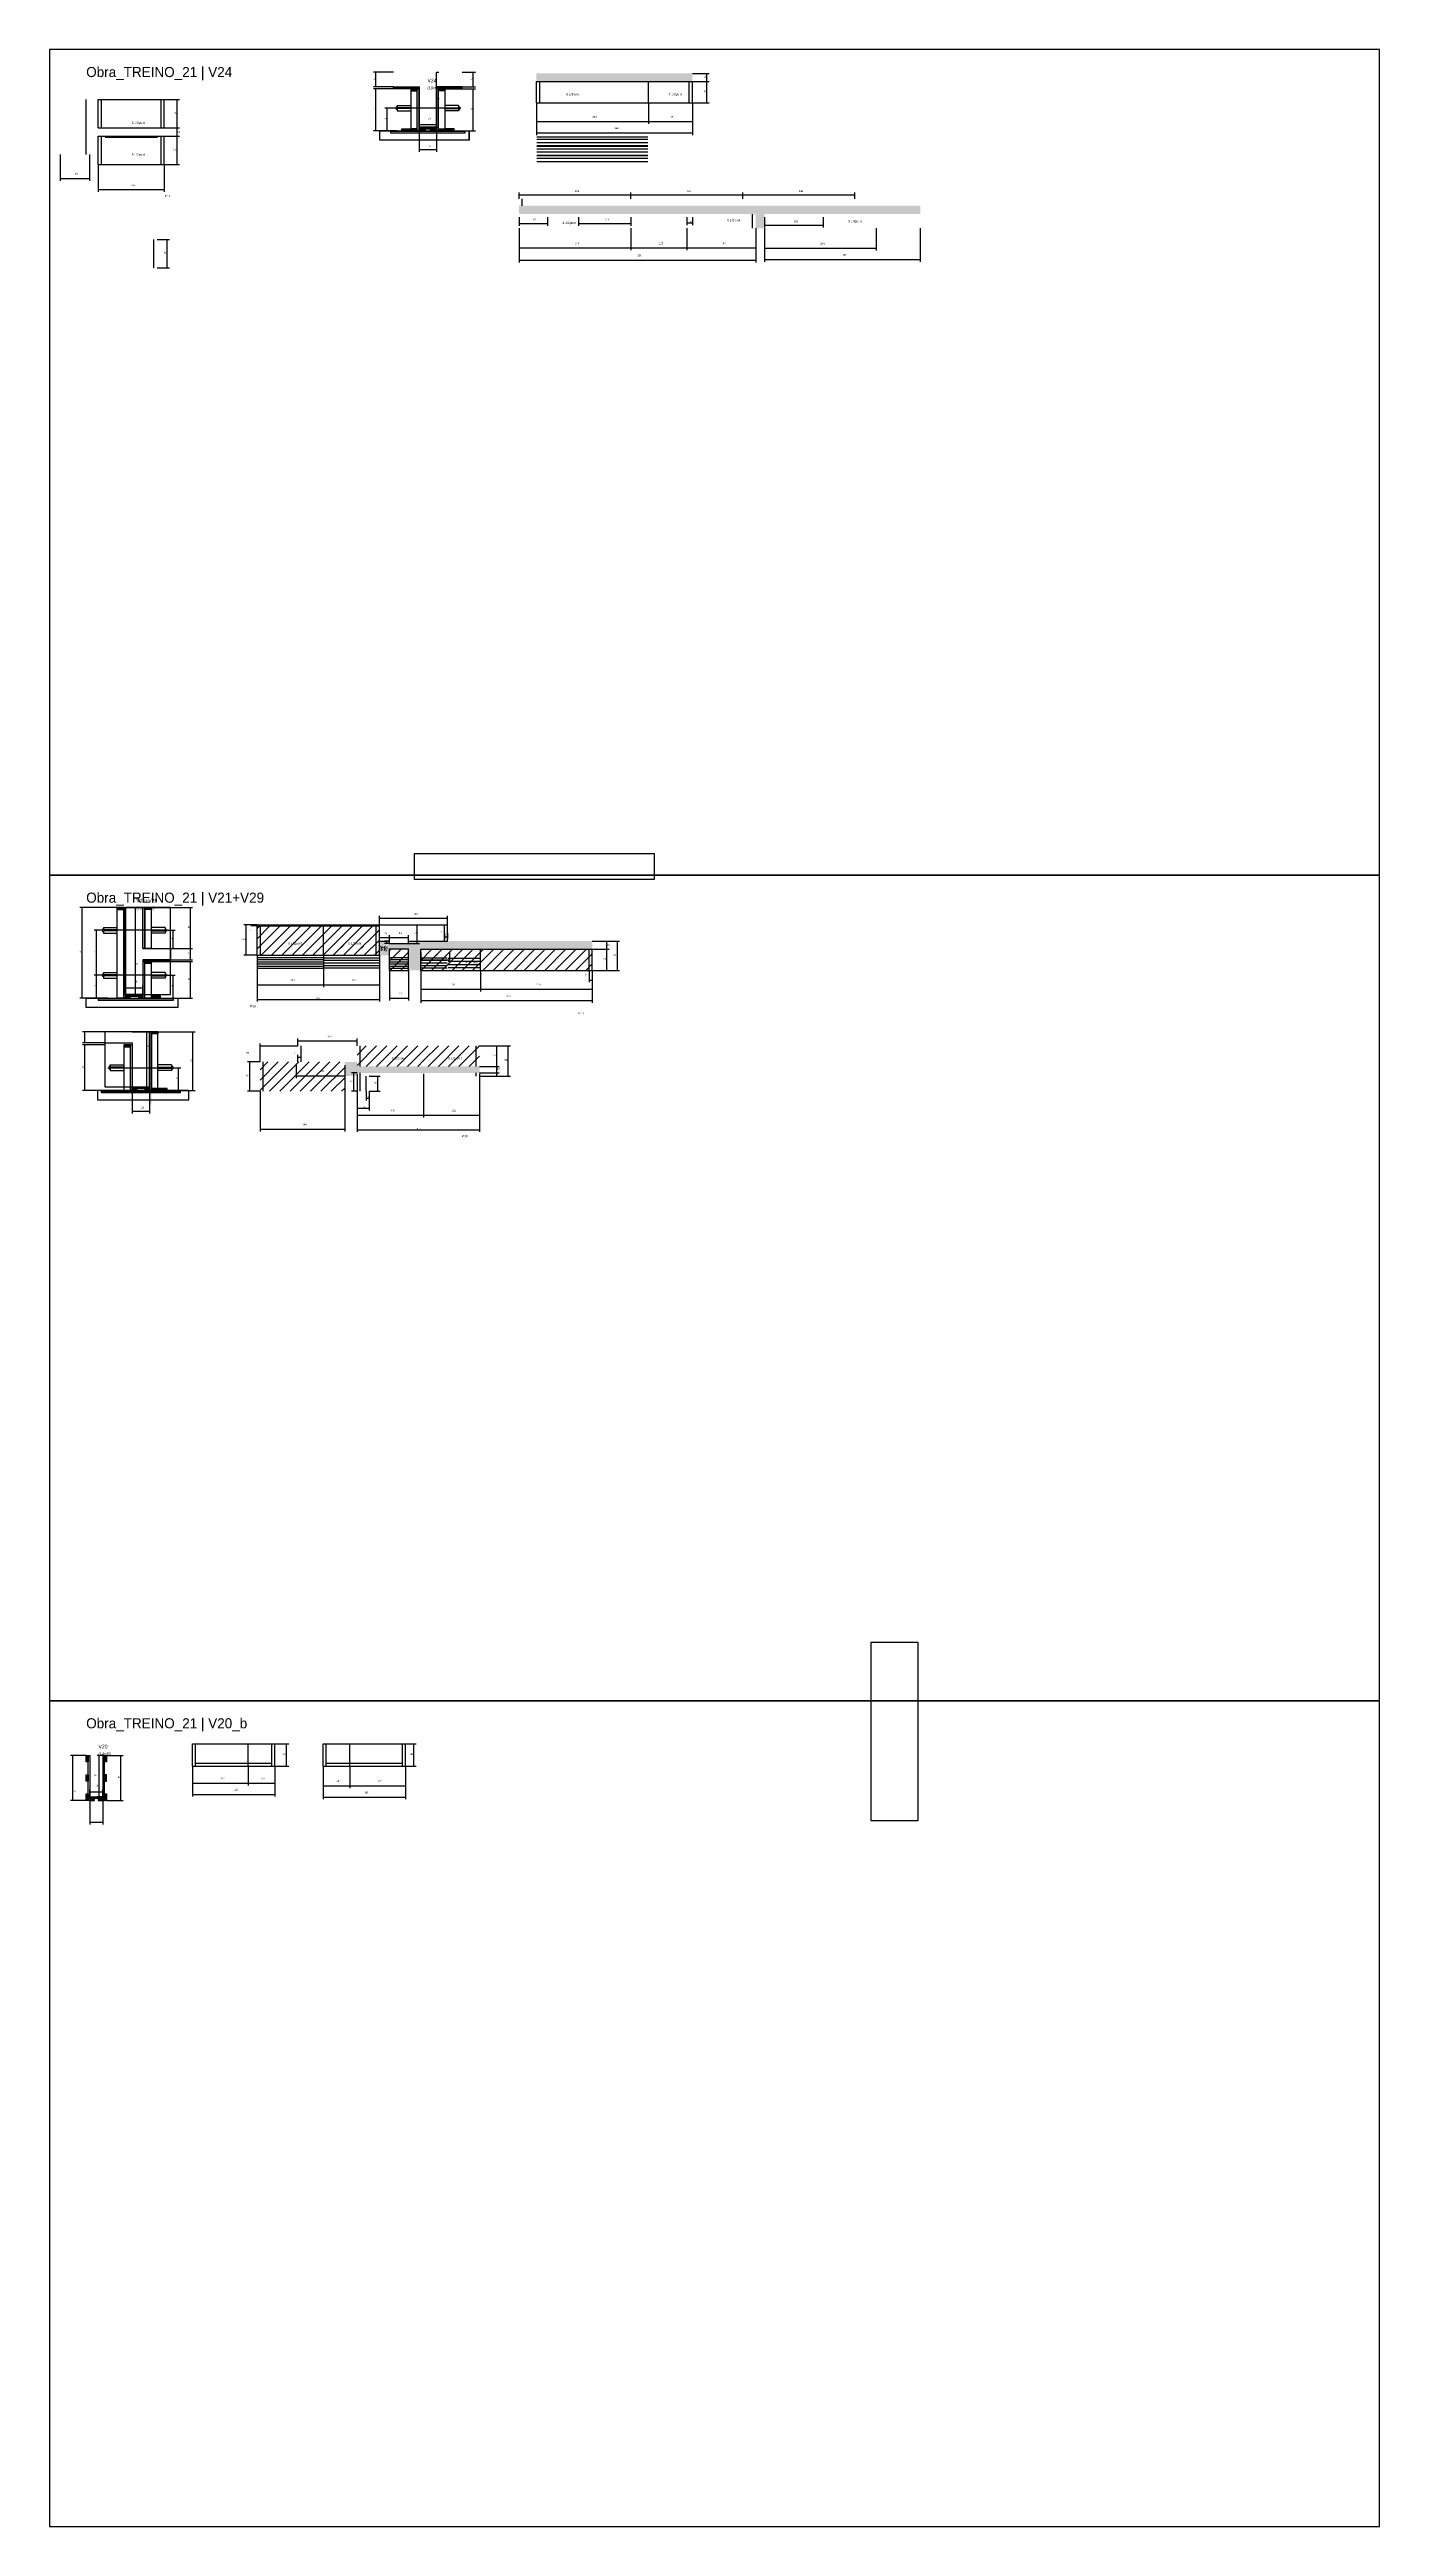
# Model space of a CAD drawing. Header units: metres. Extents: x -41 to 34840, y -36000 to 1848.
# Drawn here: x 26100 to 29000, y -25200 to -19800 of the extents above; entities that cross this region are included whole.
import ezdxf

# ---------------------------------------------------------------- set-up
doc = ezdxf.new("R2010")
doc.units = ezdxf.units.M
for name, color, linetype in [('barrote', 126, 'Continuous'), ('CELL_BORDER', 8, 'Continuous'), ('CONCRETO', 251, 'Continuous'), ('COTA', 4, 'Continuous'), ('Cota Seção (2x)', 4, 'Continuous'), ('detalhes', 7, 'Continuous'), ('Hachura', 253, 'Continuous'), ('LABEL_ID', 3, 'Continuous'), ('Madeira', 126, 'Continuous'), ('NOMENCLATURA', 7, 'Continuous'), ('Painéis', 200, 'Continuous'), ('SARR_2.2x7', 40, 'Continuous'), ('SCO-___-LAJ', 4, 'Continuous'), ('TENSOR', 2, 'Continuous'), ('Texto Seção', 7, 'Continuous')]:
    doc.layers.add(name, color=color, linetype=linetype)

msp = doc.modelspace()

# ---------------------------------------------------------------- hatches: boundary and pattern name
at = {"layer": 'COTA'}
h = msp.add_hatch(dxfattribs=at)
h.set_pattern_fill('AR-CONC', scale=0.03)
h.paths.add_polyline_path([(27161.8, -19852), (27161.8, -19870), (27501.8, -19870), (27501.8, -19852)])
h = msp.add_hatch(dxfattribs=at)
h.set_pattern_fill('AR-CONC', scale=0.03)
h.paths.add_polyline_path([(27123.8, -20140.6), (27123.8, -20158.6), (27639.8, -20158.6), (27639.8, -20189.6), (27658.8, -20189.6), (27658.8, -20158.6), (27998.8, -20158.6), (27998.8, -20140.6), (27855.8, -20140.6)])
h = msp.add_hatch(dxfattribs=at)
h.set_pattern_fill('AR-CONC', scale=0.03)
h.paths.add_polyline_path([(26836.5, -21766.1), (26836.5, -21754.1), (26836.5, -21754.1), (26817.9, -21754.1), (26817.9, -21754.1), (26817.9, -21766.1), (26817.9, -21766.1), (26836.5, -21766.1)])
h = msp.add_hatch(dxfattribs=at)
h.set_pattern_fill('AR-CONC', scale=0.03)
h.paths.add_polyline_path([(26909.5, -21761.6), (27283.5, -21761.6), (27283.5, -21743.6), (26968, -21743.6), (26882.4, -21743.6), (26882.4, -21748.6), (26841.4, -21748.6), (26841.4, -21743.6), (26819.4, -21743.6), (26819.4, -21774.6), (26841.5, -21774.6), (26841.5, -21760.6), (26882.5, -21760.6), (26882.5, -21807.6), (26909.5, -21807.6)])
h = msp.add_hatch(dxfattribs=at)
h.set_pattern_fill('AR-CONC', scale=0.03)
h.paths.add_polyline_path([(26770.6, -22017), (26770.6, -22007), (26770.6, -22007), (26743.6, -22007), (26743.6, -22007), (26743.6, -22038), (26743.6, -22038), (26770.6, -22038), (26770.6, -22038), (26770.6, -22031), (26770.6, -22031), (27037.6, -22031), (27037.6, -22031), (27037.6, -22017), (27037.6, -22017), (26770.6, -22017)])
at = {"layer": 'Hachura'}
h = msp.add_hatch(color=8, dxfattribs=at)
h.dxf.hatch_style = 1
h.paths.add_polyline_path([(26850.4, -19885.4), (26850.4, -19881.4), (26850.4, -19881.4), (26906, -19881.4), (26906, -19881.4), (26906, -19885.4), (26906, -19885.4), (26850.4, -19885.4)])
h = msp.add_hatch(dxfattribs=at)
h.set_pattern_fill('ANSI31', scale=0.5)
h.paths.add_polyline_path([(26902, -19889.8), (26902, -19885.4), (26902, -19885.4), (26888, -19885.4), (26888, -19885.4), (26888, -19889.8), (26888, -19889.8), (26902, -19889.8)])
h = msp.add_hatch(color=8, dxfattribs=at)
h.dxf.hatch_style = 1
h.paths.add_polyline_path([(26902, -19881.4), (26906, -19881.4), (26906, -19881.4), (26906, -19977.4), (26906, -19977.4), (26902, -19977.4), (26902, -19977.4), (26902, -19881.4)])
h = msp.add_hatch(color=8, dxfattribs=at)
h.dxf.hatch_style = 1
h.paths.add_polyline_path([(26948, -19881.4), (26944, -19881.4), (26944, -19881.4), (26944, -19977.4), (26944, -19977.4), (26948, -19977.4), (26948, -19977.4), (26948, -19881.4)])
h = msp.add_hatch(color=8, dxfattribs=at)
h.dxf.hatch_style = 1
h.paths.add_polyline_path([(26999.6, -19885.4), (26999.6, -19881.4), (26999.6, -19881.4), (26944, -19881.4), (26944, -19881.4), (26944, -19885.4), (26944, -19885.4), (26999.6, -19885.4)])
h = msp.add_hatch(dxfattribs=at)
h.set_pattern_fill('ANSI31', scale=0.5)
h.paths.add_polyline_path([(26948, -19889.8), (26948, -19885.4), (26948, -19885.4), (26962, -19885.4), (26962, -19885.4), (26962, -19889.8), (26962, -19889.8), (26948, -19889.8)])
h = msp.add_hatch(dxfattribs=at)
h.set_pattern_fill('ANSI31', scale=0.5)
h.paths.add_polyline_path([(26868, -19977.4), (26868, -19973), (26868, -19973), (26888, -19973), (26888, -19973), (26888, -19977.4), (26888, -19977.4), (26868, -19977.4)])
h = msp.add_hatch(dxfattribs=at)
h.set_pattern_fill('ANSI31', scale=0.5)
h.paths.add_polyline_path([(26902, -19977.4), (26902, -19973), (26902, -19973), (26888, -19973), (26888, -19973), (26888, -19977.4), (26888, -19977.4), (26902, -19977.4)])
h = msp.add_hatch(color=8, dxfattribs=at)
h.dxf.hatch_style = 1
h.paths.add_polyline_path([(26944, -19973), (26944, -19969.4), (26944, -19969.4), (26906, -19969.4), (26906, -19969.4), (26906, -19973), (26906, -19973), (26944, -19973)])
h = msp.add_hatch(dxfattribs=at)
h.set_pattern_fill('ANSI31', scale=0.5)
h.paths.add_polyline_path([(26920, -19977.4), (26920, -19973), (26920, -19973), (26906, -19973), (26906, -19973), (26906, -19977.4), (26906, -19977.4), (26920, -19977.4)])
h = msp.add_hatch(dxfattribs=at)
h.set_pattern_fill('ANSI31', scale=0.5)
h.paths.add_polyline_path([(26944, -19977.4), (26944, -19973), (26944, -19973), (26930, -19973), (26930, -19973), (26930, -19977.4), (26930, -19977.4), (26944, -19977.4)])
h = msp.add_hatch(dxfattribs=at)
h.set_pattern_fill('ANSI31', scale=0.5)
h.paths.add_polyline_path([(26948, -19977.4), (26948, -19973), (26948, -19973), (26962, -19973), (26962, -19973), (26962, -19977.4), (26962, -19977.4), (26948, -19977.4)])
h = msp.add_hatch(dxfattribs=at)
h.set_pattern_fill('ANSI31', scale=0.5)
h.paths.add_polyline_path([(26982, -19977.4), (26982, -19973), (26982, -19973), (26962, -19973), (26962, -19973), (26962, -19977.4), (26962, -19977.4), (26982, -19977.4)])
h = msp.add_hatch(dxfattribs=at)
h.set_pattern_fill('ANSI31', scale=0.5)
h.paths.add_polyline_path([(26247.8, -21670.2), (26247.8, -21674.6), (26247.8, -21674.6), (26261.8, -21674.6), (26261.8, -21674.6), (26261.8, -21670.2), (26261.8, -21670.2), (26247.8, -21670.2)])
h = msp.add_hatch(color=8, dxfattribs=at)
h.dxf.hatch_style = 1
h.paths.add_polyline_path([(26261.8, -21670.2), (26265.8, -21670.2), (26265.8, -21670.2), (26265.8, -21868.2), (26265.8, -21868.2), (26261.8, -21868.2), (26261.8, -21868.2), (26261.8, -21670.2)])
h = msp.add_hatch(color=8, dxfattribs=at)
h.dxf.hatch_style = 1
h.paths.add_polyline_path([(26303.8, -21670.2), (26307.8, -21670.2), (26307.8, -21670.2), (26307.8, -21760.2), (26307.8, -21760.2), (26303.8, -21760.2), (26303.8, -21760.2), (26303.8, -21670.2)])
h = msp.add_hatch(dxfattribs=at)
h.set_pattern_fill('ANSI31', scale=0.5)
h.paths.add_polyline_path([(26321.8, -21670.2), (26321.8, -21674.6), (26321.8, -21674.6), (26307.8, -21674.6), (26307.8, -21674.6), (26307.8, -21670.2), (26307.8, -21670.2), (26321.8, -21670.2)])
h = msp.add_hatch(dxfattribs=at)
h.set_pattern_fill('ANSI31', scale=5)
h.paths.add_polyline_path([(26552.9, -21710.6), (26552.9, -21774.6), (26697.4, -21774.6), (26697.4, -21710.6)])
h = msp.add_hatch(dxfattribs=at)
h.set_pattern_fill('ANSI31', scale=5)
h.paths.add_polyline_path([(26584.5, -21759.2), (26651.8, -21759.2), (26651.8, -21759.2), (26657.3, -21743.3), (26657.3, -21743.3), (26590, -21743.3), (26590, -21743.3), (26584.5, -21759.2)])
h = msp.add_hatch(dxfattribs=at)
h.set_pattern_fill('ANSI31', scale=5)
h.paths.add_polyline_path([(26697.4, -21710.6), (26697.4, -21774.6), (26819.4, -21774.6), (26819.4, -21710.6)])
h = msp.add_hatch(dxfattribs=at)
h.set_pattern_fill('ANSI31', scale=5)
h.paths.add_polyline_path([(26715, -21759.2), (26782.6, -21759.2), (26782.6, -21759.2), (26788.1, -21743.3), (26788.1, -21743.3), (26720.5, -21743.3), (26720.5, -21743.3), (26715, -21759.2)])
h = msp.add_hatch(dxfattribs=at)
h.set_pattern_fill('ANSI31', scale=5)
h.paths.add_polyline_path([(26841.5, -21807.6), (26882.5, -21807.6), (26882.5, -21760.6), (26841.5, -21760.6)])
h = msp.add_hatch(dxfattribs=at)
h.set_pattern_fill('ANSI31', scale=5)
h.paths.add_polyline_path([(26909.5, -21761.6), (26909.5, -21807.6), (27039.5, -21807.6), (27039.5, -21761.6)])
h = msp.add_hatch(dxfattribs=at)
h.set_pattern_fill('ANSI31', scale=5)
h.paths.add_polyline_path([(27039.5, -21761.6), (27039.5, -21807.6), (27283.5, -21807.6), (27283.5, -21761.6)])
h = msp.add_hatch(color=8, dxfattribs=at)
h.dxf.hatch_style = 1
h.paths.add_polyline_path([(26363.8, -21788.2), (26363.8, -21784.2), (26363.8, -21784.2), (26303.8, -21784.2), (26303.8, -21784.2), (26303.8, -21788.2), (26303.8, -21788.2), (26363.8, -21788.2)])
h = msp.add_hatch(color=8, dxfattribs=at)
h.dxf.hatch_style = 1
h.paths.add_polyline_path([(26307.8, -21788.2), (26303.8, -21788.2), (26303.8, -21788.2), (26303.8, -21868.2), (26303.8, -21868.2), (26307.8, -21868.2), (26307.8, -21868.2), (26307.8, -21788.2)])
h = msp.add_hatch(dxfattribs=at)
h.set_pattern_fill('ANSI31', scale=0.5)
h.paths.add_polyline_path([(26321.8, -21788.2), (26321.8, -21792.6), (26321.8, -21792.6), (26307.8, -21792.6), (26307.8, -21792.6), (26307.8, -21788.2), (26307.8, -21788.2), (26321.8, -21788.2)])
h = msp.add_hatch(color=8, dxfattribs=at)
h.dxf.hatch_style = 1
h.paths.add_polyline_path([(26303.8, -21863.8), (26303.8, -21860.2), (26303.8, -21860.2), (26265.8, -21860.2), (26265.8, -21860.2), (26265.8, -21863.8), (26265.8, -21863.8), (26303.8, -21863.8)])
h = msp.add_hatch(dxfattribs=at)
h.set_pattern_fill('ANSI31', scale=0.5)
h.paths.add_polyline_path([(26275.8, -21868.2), (26275.8, -21863.8), (26275.8, -21863.8), (26265.8, -21863.8), (26265.8, -21863.8), (26265.8, -21868.2), (26265.8, -21868.2), (26275.8, -21868.2)])
h = msp.add_hatch(dxfattribs=at)
h.set_pattern_fill('ANSI31', scale=0.5)
h.paths.add_polyline_path([(26303.8, -21868.2), (26303.8, -21863.8), (26303.8, -21863.8), (26293.8, -21863.8), (26293.8, -21863.8), (26293.8, -21868.2), (26293.8, -21868.2), (26303.8, -21868.2)])
h = msp.add_hatch(dxfattribs=at)
h.set_pattern_fill('ANSI31', scale=0.5)
h.paths.add_polyline_path([(26341.8, -21868.2), (26341.8, -21863.8), (26341.8, -21863.8), (26321.8, -21863.8), (26321.8, -21863.8), (26321.8, -21868.2), (26321.8, -21868.2), (26341.8, -21868.2)])
h = msp.add_hatch(dxfattribs=at)
h.set_pattern_fill('ANSI31', scale=0.5)
h.paths.add_polyline_path([(26262.3, -21969.7), (26262.3, -21974.1), (26262.3, -21974.1), (26276.3, -21974.1), (26276.3, -21974.1), (26276.3, -21969.7), (26276.3, -21969.7), (26262.3, -21969.7)])
h = msp.add_hatch(color=8, dxfattribs=at)
h.dxf.hatch_style = 1
h.paths.add_polyline_path([(26276.3, -21969.7), (26280.3, -21969.7), (26280.3, -21969.7), (26280.3, -22069.7), (26280.3, -22069.7), (26276.3, -22069.7), (26276.3, -22069.7), (26276.3, -21969.7)])
h = msp.add_hatch(color=8, dxfattribs=at)
h.dxf.hatch_style = 1
h.paths.add_polyline_path([(26322.3, -21941.7), (26318.3, -21941.7), (26318.3, -21941.7), (26318.3, -22099.7), (26318.3, -22099.7), (26322.3, -22099.7), (26322.3, -22099.7), (26322.3, -21941.7)])
h = msp.add_hatch(dxfattribs=at)
h.set_pattern_fill('ANSI31', scale=0.5)
h.paths.add_polyline_path([(26336.3, -21941.7), (26336.3, -21946.1), (26336.3, -21946.1), (26322.3, -21946.1), (26322.3, -21946.1), (26322.3, -21941.7), (26322.3, -21941.7), (26336.3, -21941.7)])
h = msp.add_hatch(dxfattribs=at)
h.set_pattern_fill('ANSI31', scale=5)
h.paths.add_polyline_path([(26915.6, -22017), (26915.6, -21972), (26770.6, -21972), (26770.6, -22007), (26770.6, -22017)])
h = msp.add_hatch(dxfattribs=at)
h.set_pattern_fill('ANSI31', scale=5)
h.paths.add_polyline_path([(26915.6, -21972), (26915.6, -22017), (27037.6, -22017), (27037.6, -21972)])
h = msp.add_hatch(dxfattribs=at)
h.set_pattern_fill('ANSI31', scale=5)
h.paths.add_polyline_path([(26559.1, -22071), (26743.6, -22071), (26743.6, -22007), (26559.1, -22007)])
h = msp.add_hatch(color=8, dxfattribs=at)
h.dxf.hatch_style = 1
h.paths.add_polyline_path([(26280.3, -22065.3), (26280.3, -22061.7), (26280.3, -22061.7), (26318.3, -22061.7), (26318.3, -22061.7), (26318.3, -22065.3), (26318.3, -22065.3), (26280.3, -22065.3)])
h = msp.add_hatch(dxfattribs=at)
h.set_pattern_fill('ANSI31', scale=0.5)
h.paths.add_polyline_path([(26280.3, -22069.7), (26280.3, -22065.3), (26280.3, -22065.3), (26290.3, -22065.3), (26290.3, -22065.3), (26290.3, -22069.7), (26290.3, -22069.7), (26280.3, -22069.7)])
h = msp.add_hatch(dxfattribs=at)
h.set_pattern_fill('ANSI31', scale=0.5)
h.paths.add_polyline_path([(26308.3, -22069.7), (26308.3, -22065.3), (26308.3, -22065.3), (26318.3, -22065.3), (26318.3, -22065.3), (26318.3, -22069.7), (26318.3, -22069.7), (26308.3, -22069.7)])
h = msp.add_hatch(dxfattribs=at)
h.set_pattern_fill('ANSI31', scale=0.5)
h.paths.add_polyline_path([(26336.3, -22069.7), (26336.3, -22065.3), (26336.3, -22065.3), (26322.3, -22065.3), (26322.3, -22065.3), (26322.3, -22069.7), (26322.3, -22069.7), (26336.3, -22069.7)])
h = msp.add_hatch(dxfattribs=at)
h.set_pattern_fill('ANSI31', scale=0.5)
h.paths.add_polyline_path([(26356.3, -22069.7), (26356.3, -22065.3), (26356.3, -22065.3), (26336.3, -22065.3), (26336.3, -22065.3), (26336.3, -22069.7), (26336.3, -22069.7), (26356.3, -22069.7)])
at = {"layer": 'Madeira'}
h = msp.add_hatch(dxfattribs=at)
h.set_pattern_fill('ANSI31', scale=0.5)
h.paths.add_polyline_path([(26184.4, -23519.1), (26180, -23519.1), (26180, -23533.1), (26184.4, -23533.1)])
h = msp.add_hatch(dxfattribs=at)
h.set_pattern_fill('ANSI31', scale=0.5)
h.paths.add_polyline_path([(26224, -23519.1), (26219.6, -23519.1), (26219.6, -23533.1), (26224, -23533.1)])
h = msp.add_hatch(dxfattribs=at)
h.set_pattern_fill('ANSI31', scale=0.5)
h.paths.add_polyline_path([(26184.4, -23561.1), (26180, -23561.1), (26180, -23575.1), (26184.4, -23575.1)])
h = msp.add_hatch(dxfattribs=at)
h.set_pattern_fill('ANSI31', scale=0.5)
h.paths.add_polyline_path([(26219.6, -23561.1), (26224, -23561.1), (26224, -23575.1), (26219.6, -23575.1)])
h = msp.add_hatch(dxfattribs=at)
h.set_pattern_fill('ANSI31', scale=0.5)
h.paths.add_polyline_path([(26184.4, -23603.1), (26180, -23603.1), (26180, -23617.1), (26184.4, -23617.1)])
h = msp.add_hatch(dxfattribs=at)
h.set_pattern_fill('ANSI31', scale=0.5)
h.paths.add_polyline_path([(26188, -23612.7), (26188, -23617.1), (26188, -23617.1), (26198, -23617.1), (26198, -23617.1), (26198, -23612.7), (26198, -23612.7), (26188, -23612.7)])
h = msp.add_hatch(dxfattribs=at)
h.set_pattern_fill('ANSI31', scale=0.5)
h.paths.add_polyline_path([(26206, -23612.7), (26206, -23617.1), (26206, -23617.1), (26216, -23617.1), (26216, -23617.1), (26216, -23612.7), (26216, -23612.7), (26206, -23612.7)])
h = msp.add_hatch(dxfattribs=at)
h.set_pattern_fill('ANSI31', scale=0.5)
h.paths.add_polyline_path([(26224, -23603.1), (26219.6, -23603.1), (26219.6, -23617.1), (26224, -23617.1)])

# ---------------------------------------------------------------- linework, layer by layer
for p, q in [((26856, -19924.9), (26856, -19930.9)), ((26856, -19924.9), (26858, -19924.9)), ((26858, -19921.9), (26858, -19933.9)), ((26858, -19921.9), (26888, -19921.9)), ((26992, -19921.9), (26962, -19921.9)), ((26992, -19921.9), (26992, -19933.9)), ((26992, -19924.9), (26994, -19924.9)), ((26994, -19924.9), (26994, -19930.9)), ((26858, -19930.9), (26856, -19930.9)), ((26888, -19926.9), (26858, -19926.9)), ((26888, -19928.9), (26858, -19928.9)), ((26858, -19933.9), (26888, -19933.9)), ((26962, -19926.9), (26992, -19926.9)), ((26962, -19928.9), (26992, -19928.9)), ((26992, -19933.9), (26962, -19933.9)), ((26992, -19930.9), (26994, -19930.9)), ((26215.8, -21717.2), (26215.8, -21723.2)), ((26215.8, -21717.2), (26217.8, -21717.2)), ((26217.8, -21723.2), (26215.8, -21723.2)), ((26217.8, -21714.2), (26217.8, -21726.2)), ((26217.8, -21714.2), (26247.8, -21714.2)), ((26247.8, -21719.2), (26217.8, -21719.2)), ((26247.8, -21721.2), (26217.8, -21721.2)), ((26217.8, -21726.2), (26247.8, -21726.2)), ((26351.8, -21714.2), (26321.8, -21714.2)), ((26321.8, -21719.2), (26351.8, -21719.2)), ((26321.8, -21721.2), (26351.8, -21721.2)), ((26351.8, -21726.2), (26321.8, -21726.2)), ((26351.8, -21714.2), (26351.8, -21726.2)), ((26351.8, -21717.2), (26353.8, -21717.2)), ((26351.8, -21723.2), (26353.8, -21723.2)), ((26353.8, -21717.2), (26353.8, -21723.2)), ((26215.8, -21815.2), (26215.8, -21821.2)), ((26215.8, -21815.2), (26217.8, -21815.2)), ((26217.8, -21812.2), (26217.8, -21824.2)), ((26217.8, -21812.2), (26247.8, -21812.2)), ((26351.8, -21812.2), (26321.8, -21812.2)), ((26351.8, -21812.2), (26351.8, -21824.2)), ((26351.8, -21815.2), (26353.8, -21815.2)), ((26353.8, -21815.2), (26353.8, -21821.2)), ((26217.8, -21821.2), (26215.8, -21821.2)), ((26247.8, -21817.2), (26217.8, -21817.2)), ((26247.8, -21819.2), (26217.8, -21819.2)), ((26217.8, -21824.2), (26247.8, -21824.2)), ((26321.8, -21817.2), (26351.8, -21817.2)), ((26321.8, -21819.2), (26351.8, -21819.2)), ((26351.8, -21824.2), (26321.8, -21824.2)), ((26351.8, -21821.2), (26353.8, -21821.2)), ((26230.3, -22016.7), (26230.3, -22022.7)), ((26232.3, -22016.7), (26230.3, -22016.7)), ((26232.3, -22022.7), (26230.3, -22022.7)), ((26232.3, -22013.7), (26232.3, -22025.7)), ((26232.3, -22013.7), (26262.3, -22013.7)), ((26262.3, -22018.7), (26232.3, -22018.7)), ((26262.3, -22020.7), (26232.3, -22020.7)), ((26232.3, -22025.7), (26262.3, -22025.7)), ((26366.3, -22013.7), (26336.3, -22013.7)), ((26336.3, -22018.7), (26366.3, -22018.7)), ((26336.3, -22020.7), (26366.3, -22020.7)), ((26366.3, -22025.7), (26336.3, -22025.7)), ((26366.3, -22013.7), (26366.3, -22025.7)), ((26368.3, -22016.7), (26366.3, -22016.7)), ((26366.3, -22022.7), (26368.3, -22022.7)), ((26368.3, -22016.7), (26368.3, -22022.7))]:
    msp.add_line(p, q)
msp.add_lwpolyline([(27890.6, -23660.9), (27994.1, -23660.9), (27994.1, -23272.6), (27890.6, -23272.6)], close=True)
at = {"layer": 'barrote'}
for points in [[(27015.4, -19997.4), (26820.2, -19997.4), (26820.2, -19977.4), (27015.4, -19977.4)], [(26379.6, -21888.2), (26180, -21888.2), (26180, -21868.2), (26379.6, -21868.2)], [(26204.5, -22089.7), (26404, -22089.7), (26404, -22069.7), (26204.5, -22069.7)]]:
    msp.add_lwpolyline(points, close=True, dxfattribs=at)
at = {"layer": 'CELL_BORDER'}
for points in [[(26100, -21600), (29000, -21600), (29000, -19800), (26100, -19800)], [(26100, -23400), (29000, -23400), (29000, -21600), (26100, -21600)], [(26100, -25200), (29000, -25200), (29000, -23400), (26100, -23400)]]:
    msp.add_lwpolyline(points, close=True, dxfattribs=at)
at = {"layer": 'CONCRETO'}
msp.add_lwpolyline([(26303.8, -21760.2), (26363.8, -21760.2), (26363.8, -21784.2), (26303.8, -21784.2), (26303.8, -21860.2), (26265.8, -21860.2), (26265.8, -21714.2), (26265.8, -21670.2), (26303.8, -21670.2)], dxfattribs=at)
for points in [[(26265.8, -21860.2), (26363.8, -21860.2), (26363.8, -21670.2), (26265.8, -21670.2)], [(26318.3, -21961.7), (26318.3, -21941.7), (26220.3, -21941.7), (26220.3, -21965.7), (26280.3, -21965.7), (26280.3, -22061.7), (26318.3, -22061.7), (26318.3, -21961.7)], [(26220.3, -22061.7), (26318.3, -22061.7), (26318.3, -21941.7), (26220.3, -21941.7)]]:
    msp.add_lwpolyline(points, close=True, dxfattribs=at)
at = {"layer": 'COTA'}
for p, q in [((26850.4, -19849.4), (26806.7, -19849.4)), ((26811.7, -19881.4), (26811.7, -19849.4)), ((26999.6, -19849.4), (27028.6, -19849.4)), ((27023.6, -19881.4), (27023.6, -19849.4)), ((27501.8, -19852), (27538.4, -19852)), ((27501.8, -19870), (27538.4, -19870)), ((27501.8, -19870), (27538.4, -19870)), ((27533.4, -19870), (27533.4, -19852)), ((27533.4, -19916), (27533.4, -19870)), ((26350.2, -19908.8), (26383.5, -19908.8)), ((26378.5, -19970.8), (26378.5, -19908.8)), ((26850.4, -19881.4), (26806.7, -19881.4)), ((26850.4, -19885.4), (26806.7, -19885.4)), ((26811.7, -19977.4), (26811.7, -19885.4)), ((26999.6, -19881.4), (27028.6, -19881.4)), ((26999.6, -19885.4), (27028.6, -19885.4)), ((27023.6, -19977.4), (27023.6, -19885.4)), ((27161.8, -19916), (27161.8, -19962)), ((27161.8, -19916), (27161.8, -19986.5)), ((27405.8, -19916), (27405.8, -19962)), ((27405.8, -19916), (27405.8, -19962)), ((27501.8, -19916), (27501.8, -19962)), ((27501.8, -19916), (27501.8, -19986.5)), ((27501.8, -19916), (27538.4, -19916)), ((26350.2, -19970.8), (26383.5, -19970.8)), ((26350.2, -19970.8), (26383.5, -19970.8)), ((26378.5, -19988.8), (26378.5, -19970.8)), ((26858.4, -19977.4), (26806.7, -19977.4)), ((26852.7, -19927.9), (26830.9, -19927.9)), ((26865.5, -19978), (26830.9, -19978)), ((26835.9, -19978), (26835.9, -19927.9)), ((26906, -19977.4), (26906, -20023.1)), ((26944, -19977.4), (26944, -20023.1)), ((26982, -19977.4), (27028.6, -19977.4)), ((27161.8, -19957), (27405.8, -19957)), ((27405.8, -19957), (27501.8, -19957)), ((26123, -20028.6), (26123, -20086)), ((26187, -20028.6), (26187, -20086)), ((26350.2, -19988.8), (26383.5, -19988.8)), ((26350.2, -19988.8), (26383.5, -19988.8)), ((26378.5, -20050.8), (26378.5, -19988.8)), ((26906, -20018.1), (26944, -20018.1)), ((27161.8, -19981.5), (27501.8, -19981.5)), ((26123, -20081), (26187, -20081)), ((26206.2, -20050.8), (26206.2, -20109.9)), ((26350.2, -20050.8), (26350.2, -20109.9)), ((26350.2, -20050.8), (26383.5, -20050.8)), ((26206.2, -20104.9), (26350.2, -20104.9)), ((27123.8, -20125.6), (27123.8, -20112)), ((27123.8, -20117), (27367.8, -20117)), ((27367.8, -20125.6), (27367.8, -20112)), ((27367.8, -20125.6), (27367.8, -20112)), ((27367.8, -20117), (27611.8, -20117)), ((27611.8, -20125.6), (27611.8, -20112)), ((27611.8, -20125.6), (27611.8, -20112)), ((27611.8, -20117), (27855.8, -20117)), ((27855.8, -20125.6), (27855.8, -20112)), ((27123.8, -20165.6), (27123.8, -20184.2)), ((27123.8, -20179.2), (27185.8, -20179.2)), ((27123.8, -20189.6), (27123.8, -20237.5)), ((27123.8, -20189.6), (27123.8, -20264)), ((27185.8, -20165.6), (27185.8, -20184.2)), ((27253.8, -20165.6), (27253.8, -20184.2)), ((27253.8, -20179.2), (27367.8, -20179.2)), ((27367.8, -20165.6), (27367.8, -20184.2)), ((27367.8, -20189.6), (27367.8, -20237.5)), ((27367.8, -20189.6), (27367.8, -20237.5)), ((27489.8, -20165.6), (27489.8, -20182.9)), ((27489.8, -20177.9), (27501.8, -20177.9)), ((27489.8, -20189.6), (27489.8, -20237.5)), ((27489.8, -20189.6), (27489.8, -20237.5)), ((27501.8, -20165.6), (27501.8, -20182.9)), ((27639.8, -20189.6), (27639.8, -20264)), ((27658.8, -20165.6), (27658.8, -20187.9)), ((27658.8, -20182.9), (27786.8, -20182.9)), ((27658.8, -20189.6), (27658.8, -20238.3)), ((27658.8, -20189.6), (27658.8, -20262.8)), ((27786.8, -20165.6), (27786.8, -20187.9)), ((27902.8, -20189.6), (27902.8, -20238.3)), ((27998.8, -20189.6), (27998.8, -20262.8)), ((26334.4, -20214), (26361.4, -20214)), ((26356.4, -20276), (26356.4, -20214)), ((27123.8, -20232.5), (27367.8, -20232.5)), ((27367.8, -20232.5), (27489.8, -20232.5)), ((27489.8, -20232.5), (27639.8, -20232.5)), ((27639.8, -20201.9), (27639.8, -20237.5)), ((27658.8, -20233.3), (27902.8, -20233.3)), ((26334.4, -20276), (26361.4, -20276)), ((27123.8, -20259), (27639.8, -20259)), ((27658.8, -20257.8), (27998.8, -20257.8)), ((26247.8, -21670.2), (26166.3, -21670.2)), ((26171.3, -21868.2), (26171.3, -21670.2)), ((26307.8, -21670.2), (26412.1, -21670.2)), ((26407.1, -21760.2), (26407.1, -21670.2)), ((26819.4, -21708.6), (26819.4, -21688.9)), ((26819.4, -21693.9), (26968, -21693.9)), ((26968, -21708.6), (26968, -21688.9)), ((26212.4, -21720.2), (26197.6, -21720.2)), ((26202.6, -21818.2), (26202.6, -21720.2)), ((26307.8, -21760.2), (26412.1, -21760.2)), ((26349.9, -21760.2), (26374.3, -21760.2)), ((26356.8, -21720.2), (26374.3, -21720.2)), ((26363.8, -21760.2), (26412.1, -21760.2)), ((26369.3, -21760.2), (26369.3, -21720.2)), ((26407.1, -21784.2), (26407.1, -21760.2)), ((26552.9, -21708.6), (26523.7, -21708.6)), ((26528.7, -21774.6), (26528.7, -21708.6)), ((26552.9, -21708.6), (26538.8, -21708.6)), ((26552.9, -21710.6), (26538.8, -21710.6)), ((26543.8, -21710.6), (26543.8, -21708.6)), ((26819.4, -21743.6), (26819.4, -21730.8)), ((26819.4, -21735.8), (26841.4, -21735.8)), ((26841.4, -21743.6), (26830.2, -21743.6)), ((26841.4, -21748.6), (26830.2, -21748.6)), ((26835.2, -21748.6), (26835.2, -21743.6)), ((26841.4, -21743.6), (26841.4, -21730.8)), ((26841.4, -21743.6), (26841.4, -21730.8)), ((26841.4, -21735.8), (26882.4, -21735.8)), ((26882.4, -21708.6), (26906.7, -21708.6)), ((26882.4, -21743.6), (26882.4, -21730.8)), ((26882.4, -21748.6), (26906.7, -21748.6)), ((26901.7, -21748.6), (26901.7, -21708.6)), ((26961, -21726.1), (26961, -21739.2)), ((26961, -21734.2), (26968, -21734.2)), ((26968, -21726.1), (26968, -21739.2)), ((27283.5, -21743.6), (27320, -21743.6)), ((27283.5, -21743.6), (27343.2, -21743.6)), ((27283.5, -21761.6), (27320, -21761.6)), ((27283.5, -21761.6), (27320, -21761.6)), ((27315, -21761.6), (27315, -21743.6)), ((27315, -21807.6), (27315, -21761.6)), ((27338.2, -21807.6), (27338.2, -21743.6)), ((26363.8, -21784.2), (26412.1, -21784.2)), ((26363.8, -21788.2), (26412.1, -21788.2)), ((26407.1, -21868.2), (26407.1, -21788.2)), ((26552.9, -21774.6), (26523.7, -21774.6)), ((26552.9, -21774.6), (26552.9, -21844.1)), ((26552.9, -21774.6), (26552.9, -21875.7)), ((26697.4, -21774.6), (26697.4, -21844.1)), ((26697.4, -21774.6), (26697.4, -21844.1)), ((26819.4, -21774.6), (26819.4, -21844.1)), ((26819.4, -21774.6), (26819.4, -21875.7)), ((26841.5, -21807.6), (26841.5, -21873.1)), ((26882.5, -21807.6), (26882.5, -21873.1)), ((26909.5, -21768.6), (26909.5, -21789.5)), ((26909.5, -21784.5), (26972, -21784.5)), ((26909.5, -21807.6), (26909.5, -21853.6)), ((26909.5, -21807.6), (26909.5, -21878.1)), ((26972, -21768.6), (26972, -21789.5)), ((27039.5, -21807.6), (27039.5, -21853.6)), ((27039.5, -21807.6), (27039.5, -21853.6)), ((27276.5, -21807.6), (27276.5, -21833.6)), ((27283.5, -21807.6), (27283.5, -21853.6)), ((27283.5, -21807.6), (27283.5, -21878.1)), ((27283.5, -21807.6), (27320, -21807.6)), ((27283.5, -21807.6), (27343.2, -21807.6)), ((27283.5, -21807.6), (27283.5, -21833.6)), ((26227.8, -21868.2), (26166.3, -21868.2)), ((26212.4, -21818.2), (26197.6, -21818.2)), ((26212.4, -21818.2), (26197.6, -21818.2)), ((26212.4, -21868.2), (26197.6, -21868.2)), ((26202.6, -21868.2), (26202.6, -21818.2)), ((26341.8, -21868.2), (26412.1, -21868.2)), ((26349.9, -21868.2), (26374.3, -21868.2)), ((26356.8, -21818.2), (26374.3, -21818.2)), ((26369.3, -21868.2), (26369.3, -21818.2)), ((26552.9, -21839.1), (26697.4, -21839.1)), ((26697.4, -21839.1), (26819.4, -21839.1)), ((26841.5, -21868.1), (26882.5, -21868.1)), ((26909.5, -21848.6), (27039.5, -21848.6)), ((27039.5, -21848.6), (27283.5, -21848.6)), ((27276.5, -21828.6), (27283.5, -21828.6)), ((26552.9, -21870.7), (26819.4, -21870.7)), ((26909.5, -21873.1), (27283.5, -21873.1)), ((26220.3, -21941.7), (26171.9, -21941.7)), ((26220.3, -21965.7), (26171.9, -21965.7)), ((26220.3, -21969.7), (26171.9, -21969.7)), ((26176.9, -21965.7), (26176.9, -21941.7)), ((26176.9, -22069.7), (26176.9, -21969.7)), ((26336.3, -21941.7), (26417.8, -21941.7)), ((26412.8, -22069.7), (26412.8, -21941.7)), ((26559.1, -22007), (26559.1, -21967)), ((26559.1, -21972), (26641.6, -21972)), ((26641.6, -21972), (26641.6, -21956.3)), ((26641.6, -21961.3), (26770.6, -21961.3)), ((26641.6, -21972), (26641.6, -21967)), ((26770.6, -21972), (26770.6, -21956.3)), ((27037.6, -21972), (27105.2, -21972)), ((27037.6, -21972), (27080.2, -21972)), ((27075.2, -22017), (27075.2, -21972)), ((27100.2, -22038), (27100.2, -21972)), ((26371.6, -22019.7), (26386.1, -22019.7)), ((26381.1, -22069.7), (26381.1, -22019.7)), ((26559.1, -22007), (26531.5, -22007)), ((26536.5, -22071), (26536.5, -22007)), ((26637.6, -22014), (26637.6, -22042.2)), ((26641.6, -22007), (26641.6, -21991.8)), ((26641.6, -21996.8), (26648.6, -21996.8)), ((26648.6, -22007), (26648.6, -21991.8)), ((26743.6, -22014), (26743.6, -22042.2)), ((26770.6, -22031), (26758.4, -22031)), ((26763.4, -22071), (26763.4, -22031)), ((27037.6, -22017), (27080.2, -22017)), ((27037.6, -22017), (27080.2, -22017)), ((27037.6, -22031), (27080.2, -22031)), ((27037.6, -22031), (27080.2, -22031)), ((27075.2, -22031), (27075.2, -22017)), ((27075.2, -22038), (27075.2, -22031)), ((26242.3, -22069.7), (26171.9, -22069.7)), ((26280.3, -22069.7), (26280.3, -22119.4)), ((26318.3, -22069.7), (26318.3, -22119.4)), ((26356.3, -22069.7), (26417.8, -22069.7)), ((26356.3, -22069.7), (26386.1, -22069.7)), ((26559.1, -22071), (26531.5, -22071)), ((26559.1, -22071), (26559.1, -22158.7)), ((26637.6, -22037.2), (26743.6, -22037.2)), ((26743.6, -22038), (26743.6, -22158.7)), ((26770.6, -22071), (26758.4, -22071)), ((26770.6, -22033), (26770.6, -22128.3)), ((26770.6, -22033), (26770.6, -22159.9)), ((26770.6, -22071), (26770.6, -22112.8)), ((26790.1, -22071), (26790.1, -22091.4)), ((26797.1, -22038), (26821, -22038)), ((26797.1, -22071), (26797.1, -22091.4)), ((26797.1, -22071), (26821, -22071)), ((26797.1, -22071), (26797.1, -22112.8)), ((26816, -22071), (26816, -22038)), ((26915.6, -22033), (26915.6, -22128.3)), ((26915.6, -22033), (26915.6, -22128.3)), ((27037.6, -22033), (27037.6, -22128.3)), ((27037.6, -22033), (27037.6, -22159.9)), ((27037.6, -22038), (27105.2, -22038)), ((27037.6, -22038), (27080.2, -22038)), ((26280.3, -22114.4), (26318.3, -22114.4)), ((26770.6, -22107.8), (26797.1, -22107.8)), ((26770.6, -22123.3), (26915.6, -22123.3)), ((26790.1, -22086.4), (26797.1, -22086.4)), ((26915.6, -22123.3), (27037.6, -22123.3)), ((26559.1, -22153.7), (26743.6, -22153.7)), ((26770.6, -22154.9), (27037.6, -22154.9)), ((26180, -23519.1), (26145.6, -23519.1)), ((26150.6, -23617.1), (26150.6, -23519.1)), ((26224, -23519.1), (26260.3, -23519.1)), ((26255.3, -23617.1), (26255.3, -23519.1)), ((26411.4, -23542.6), (26411.4, -23584.4)), ((26411.4, -23542.6), (26411.4, -23608.9)), ((26533.4, -23542.6), (26533.4, -23584.4)), ((26533.4, -23542.6), (26533.4, -23584.4)), ((26591.4, -23493.6), (26621.5, -23493.6)), ((26591.4, -23542.6), (26591.4, -23584.4)), ((26591.4, -23542.6), (26591.4, -23608.9)), ((26591.4, -23542.6), (26621.5, -23542.6)), ((26616.5, -23542.6), (26616.5, -23493.6)), ((26696.5, -23542.6), (26696.5, -23590.1)), ((26696.5, -23542.6), (26696.5, -23614.7)), ((26754.5, -23542.6), (26754.5, -23590.1)), ((26754.5, -23542.6), (26754.5, -23590.1)), ((26876.5, -23493.6), (26899.3, -23493.6)), ((26876.5, -23542.6), (26876.5, -23590.1)), ((26876.5, -23542.6), (26876.5, -23614.7)), ((26876.5, -23542.6), (26899.3, -23542.6)), ((26894.3, -23542.6), (26894.3, -23493.6)), ((26411.4, -23579.4), (26533.4, -23579.4)), ((26533.4, -23579.4), (26591.4, -23579.4)), ((26696.5, -23585.1), (26754.5, -23585.1)), ((26754.5, -23585.1), (26876.5, -23585.1)), ((26180, -23617.1), (26145.6, -23617.1)), ((26188, -23617.1), (26188, -23669.9)), ((26216, -23617.1), (26216, -23669.9)), ((26224, -23617.1), (26260.3, -23617.1)), ((26411.4, -23603.9), (26591.4, -23603.9)), ((26696.5, -23609.7), (26876.5, -23609.7)), ((26188, -23664.9), (26216, -23664.9))]:
    msp.add_line(p, q, dxfattribs=at)
at = {"layer": 'Cota Seção (2x)'}
for p, q in [((26944, -19969.4), (26944, -19849.4)), ((26944, -19849.4), (26949, -19849.4)), ((26906, -19969.4), (26906, -19958.7)), ((26906, -19963.7), (26944, -19963.7)), ((26944, -19969.4), (26944, -19958.7)), ((26944, -19969.4), (26949, -19969.4)), ((26303.8, -21670.2), (26282.3, -21670.2)), ((26287.3, -21860.2), (26287.3, -21670.2)), ((26265.8, -21860.2), (26265.8, -21840.7)), ((26265.8, -21845.7), (26303.8, -21845.7)), ((26303.8, -21860.2), (26282.3, -21860.2)), ((26303.8, -21860.2), (26303.8, -21840.7)), ((26280.3, -21941.7), (26317.1, -21941.7)), ((26312.1, -22061.7), (26312.1, -21941.7)), ((26280.3, -22061.7), (26317.1, -22061.7)), ((26216, -23519.1), (26203.6, -23519.1)), ((26208.6, -23609.1), (26208.6, -23519.1)), ((26188, -23609.1), (26188, -23593.3)), ((26216, -23609.1), (26216, -23593.3)), ((26188, -23598.3), (26216, -23598.3)), ((26216, -23609.1), (26203.6, -23609.1))]:
    msp.add_line(p, q, dxfattribs=at)
at = {"layer": 'detalhes'}
msp.add_line((27015.4, -19997.4), (27015.4, -19977.4), dxfattribs=at)
at = {"layer": 'Madeira'}
for points in [[(26902, -19889.8), (26902, -19885.4), (26888, -19885.4), (26888, -19889.8)], [(26902, -19885.4), (26888, -19885.4), (26888, -19977.4), (26902, -19977.4)], [(26948, -19889.8), (26948, -19885.4), (26962, -19885.4), (26962, -19889.8)], [(26948, -19885.4), (26962, -19885.4), (26962, -19977.4), (26948, -19977.4)], [(27015.4, -19997.4), (26820.2, -19997.4), (26820.2, -19977.4), (27015.4, -19977.4)], [(26868, -19977.4), (26868, -19973), (26888, -19973), (26888, -19977.4)], [(26902, -19977.4), (26902, -19973), (26888, -19973), (26888, -19977.4)], [(26920, -19977.4), (26920, -19973), (26906, -19973), (26906, -19977.4)], [(26944, -19977.4), (26944, -19973), (26930, -19973), (26930, -19977.4)], [(26948, -19977.4), (26948, -19973), (26962, -19973), (26962, -19977.4)], [(26982, -19977.4), (26982, -19973), (26962, -19973), (26962, -19977.4)], [(26247.8, -21670.2), (26247.8, -21674.6), (26261.8, -21674.6), (26261.8, -21670.2)], [(26247.8, -21670.2), (26261.8, -21670.2), (26261.8, -21868.2), (26247.8, -21868.2)], [(26321.8, -21670.2), (26321.8, -21674.6), (26307.8, -21674.6), (26307.8, -21670.2)], [(26321.8, -21760.2), (26307.8, -21760.2), (26307.8, -21670.2), (26321.8, -21670.2)], [(26321.8, -21788.2), (26321.8, -21792.6), (26307.8, -21792.6), (26307.8, -21788.2)], [(26321.8, -21868.2), (26307.8, -21868.2), (26307.8, -21788.2), (26321.8, -21788.2)], [(26379.6, -21888.2), (26180, -21888.2), (26180, -21868.2), (26379.6, -21868.2)], [(26275.8, -21868.2), (26275.8, -21863.8), (26265.8, -21863.8), (26265.8, -21868.2)], [(26303.8, -21868.2), (26303.8, -21863.8), (26293.8, -21863.8), (26293.8, -21868.2)], [(26341.8, -21868.2), (26341.8, -21863.8), (26321.8, -21863.8), (26321.8, -21868.2)], [(26262.3, -21969.7), (26262.3, -21974.1), (26276.3, -21974.1), (26276.3, -21969.7)], [(26262.3, -22069.7), (26276.3, -22069.7), (26276.3, -21969.7), (26262.3, -21969.7)], [(26336.3, -21941.7), (26336.3, -21946.1), (26322.3, -21946.1), (26322.3, -21941.7)], [(26336.3, -21941.7), (26322.3, -21941.7), (26322.3, -22069.7), (26336.3, -22069.7)], [(26204.5, -22089.7), (26404, -22089.7), (26404, -22069.7), (26204.5, -22069.7)], [(26280.3, -22069.7), (26280.3, -22065.3), (26290.3, -22065.3), (26290.3, -22069.7)], [(26308.3, -22069.7), (26308.3, -22065.3), (26318.3, -22065.3), (26318.3, -22069.7)], [(26336.3, -22069.7), (26336.3, -22065.3), (26322.3, -22065.3), (26322.3, -22069.7)], [(26356.3, -22069.7), (26356.3, -22065.3), (26336.3, -22065.3), (26336.3, -22069.7)], [(26184.4, -23519.1), (26184.4, -23533.1), (26180, -23533.1), (26180, -23519.1)], [(26224, -23519.1), (26224, -23533.1), (26219.6, -23533.1), (26219.6, -23519.1)], [(26184.4, -23561.1), (26184.4, -23575.1), (26180, -23575.1), (26180, -23561.1)], [(26219.6, -23561.1), (26219.6, -23575.1), (26224, -23575.1), (26224, -23561.1)], [(26184.4, -23603.1), (26184.4, -23617.1), (26180, -23617.1), (26180, -23603.1)], [(26198, -23612.7), (26188, -23612.7), (26188, -23617.1), (26198, -23617.1)], [(26216, -23612.7), (26206, -23612.7), (26206, -23617.1), (26216, -23617.1)], [(26224, -23603.1), (26224, -23617.1), (26219.6, -23617.1), (26219.6, -23603.1)]]:
    msp.add_lwpolyline(points, close=True, dxfattribs=at)
at = {"layer": 'Painéis'}
for p, q in [((27161.8, -19870), (27501.8, -19870)), ((27161.8, -19916), (27161.8, -19870)), ((27405.8, -19916), (27405.8, -19870)), ((27501.8, -19916), (27501.8, -19870)), ((26206.2, -19908.8), (26350.2, -19908.8)), ((26206.2, -19970.8), (26206.2, -19908.8)), ((26350.2, -19970.8), (26350.2, -19908.8)), ((26850.4, -19881.4), (26906, -19881.4)), ((26850.4, -19885.4), (26850.4, -19881.4)), ((26906, -19885.4), (26906, -19881.4)), ((26906, -19977.4), (26906, -19885.4)), ((26944, -19881.4), (26999.6, -19881.4)), ((26944, -19885.4), (26944, -19881.4)), ((26944, -19977.4), (26944, -19885.4)), ((26999.6, -19885.4), (26999.6, -19881.4)), ((27161.8, -19916), (27501.8, -19916)), ((26206.2, -19970.8), (26350.2, -19970.8)), ((26906, -19969.4), (26944, -19969.4)), ((26906, -19973), (26906, -19969.4)), ((26944, -19973), (26944, -19969.4)), ((26206.2, -19988.8), (26350.2, -19988.8)), ((26206.2, -20050.8), (26206.2, -19988.8)), ((26350.2, -20050.8), (26350.2, -19988.8)), ((26206.2, -20050.8), (26350.2, -20050.8)), ((26552.9, -21708.6), (26819.4, -21708.6)), ((26552.9, -21774.6), (26552.9, -21708.6)), ((26552.9, -21710.6), (26819.4, -21710.6)), ((26697.4, -21774.6), (26697.4, -21708.6)), ((26819.4, -21708.6), (26968, -21708.6)), ((26819.4, -21743.6), (26819.4, -21708.6)), ((26819.4, -21774.6), (26819.4, -21710.6)), ((26819.4, -21743.6), (26841.4, -21743.6)), ((26841.4, -21748.6), (26841.4, -21743.6)), ((26841.4, -21748.6), (26882.4, -21748.6)), ((26841.5, -21760.6), (26882.5, -21760.6)), ((26841.5, -21807.6), (26841.5, -21760.6)), ((26882.4, -21743.6), (26968, -21743.6)), ((26882.4, -21748.6), (26882.4, -21743.6)), ((26882.5, -21807.6), (26882.5, -21760.6)), ((26909.5, -21761.6), (27283.5, -21761.6)), ((26909.5, -21807.6), (26909.5, -21761.6)), ((26968, -21743.6), (26968, -21708.6)), ((27039.5, -21807.6), (27039.5, -21761.6)), ((27283.5, -21807.6), (27283.5, -21761.6)), ((26303.8, -21784.2), (26363.8, -21784.2)), ((26552.9, -21774.6), (26819.4, -21774.6)), ((26841.5, -21807.6), (26882.5, -21807.6)), ((26909.5, -21807.6), (27283.5, -21807.6)), ((26411.4, -23493.6), (26591.4, -23493.6)), ((26411.4, -23542.6), (26411.4, -23493.6)), ((26411.4, -23542.6), (26591.4, -23542.6)), ((26533.4, -23542.6), (26533.4, -23493.6)), ((26591.4, -23542.6), (26591.4, -23493.6)), ((26696.5, -23493.6), (26876.5, -23493.6)), ((26696.5, -23542.6), (26696.5, -23493.6)), ((26696.5, -23542.6), (26876.5, -23542.6)), ((26754.5, -23542.6), (26754.5, -23493.6)), ((26876.5, -23542.6), (26876.5, -23493.6))]:
    msp.add_line(p, q, dxfattribs=at)
for points in [[(26850.4, -19885.4), (26850.4, -19881.4), (26906, -19881.4), (26906, -19885.4)], [(26902, -19885.4), (26906, -19885.4), (26906, -19977.4), (26902, -19977.4)], [(26999.6, -19885.4), (26999.6, -19881.4), (26944, -19881.4), (26944, -19885.4)], [(26948, -19885.4), (26944, -19885.4), (26944, -19977.4), (26948, -19977.4)], [(26944, -19973), (26944, -19969.4), (26906, -19969.4), (26906, -19973)], [(26261.8, -21670.2), (26265.8, -21670.2), (26265.8, -21868.2), (26261.8, -21868.2)], [(26303.8, -21670.2), (26307.8, -21670.2), (26307.8, -21760.2), (26303.8, -21760.2)], [(26363.8, -21788.2), (26363.8, -21784.2), (26303.8, -21784.2), (26303.8, -21788.2)], [(26307.8, -21788.2), (26303.8, -21788.2), (26303.8, -21868.2), (26307.8, -21868.2)], [(26303.8, -21863.8), (26303.8, -21860.2), (26265.8, -21860.2), (26265.8, -21863.8)], [(26276.3, -21969.7), (26280.3, -21969.7), (26280.3, -22069.7), (26276.3, -22069.7)], [(26322.3, -21941.7), (26318.3, -21941.7), (26318.3, -22069.7), (26322.3, -22069.7)], [(26280.3, -22065.3), (26280.3, -22061.7), (26318.3, -22061.7), (26318.3, -22065.3)], [(26184.4, -23617.1), (26184.4, -23519.1), (26188, -23519.1), (26188, -23617.1)], [(26219.6, -23617.1), (26219.6, -23519.1), (26216, -23519.1), (26216, -23617.1)], [(26188, -23609.1), (26216, -23609.1), (26216, -23612.7), (26188, -23612.7)]]:
    msp.add_lwpolyline(points, close=True, dxfattribs=at)
at = {"layer": 'SARR_2.2x7'}
for p, q in [((27168.8, -19916), (27168.8, -19870)), ((27494.8, -19916), (27494.8, -19870)), ((26180, -20028.6), (26180, -19908.6)), ((26213.2, -19970.8), (26213.2, -19908.8)), ((26343.2, -19970.8), (26343.2, -19908.8)), ((26213.2, -20050.8), (26213.2, -19988.8)), ((26221.2, -19991), (26335.2, -19991)), ((26343.2, -20050.8), (26343.2, -19988.8)), ((27162.8, -19990.5), (27404.8, -19990.5)), ((27162.8, -19995.7), (27404.8, -19995.7)), ((27162.8, -20002.6), (27404.8, -20002.6)), ((27162.8, -20009.5), (27404.8, -20009.5)), ((27162.8, -20010.6), (27404.8, -20010.6)), ((27162.8, -20016.4), (27404.8, -20016.4)), ((27162.8, -20023.2), (27404.8, -20023.2)), ((27162.8, -20030.1), (27404.8, -20030.1)), ((27162.8, -20030.7), (27404.8, -20030.7)), ((27162.8, -20037), (27404.8, -20037)), ((27162.8, -20043.9), (27404.8, -20043.9)), ((27130.8, -20140.6), (27130.8, -20125.6)), ((27632.8, -20189.6), (27632.8, -20158.6)), ((26327.4, -20276), (26327.4, -20214)), ((26559.9, -21762.6), (26559.9, -21710.6)), ((26812.4, -21762.6), (26812.4, -21710.6)), ((26961, -21743.6), (26961, -21708.6)), ((27276.5, -21807.6), (27276.5, -21761.6)), ((26554.3, -21779.3), (26696.3, -21779.3)), ((26554.3, -21784), (26696.3, -21784)), ((26554.3, -21788.7), (26696.3, -21788.7)), ((26554.3, -21793.5), (26696.3, -21793.5)), ((26554.3, -21798.2), (26696.3, -21798.2)), ((26554.3, -21802.9), (26696.3, -21802.9)), ((26559.9, -21774.6), (26559.9, -21762.6)), ((26698.3, -21780.1), (26818.3, -21780.1)), ((26698.3, -21785.6), (26818.3, -21785.6)), ((26698.3, -21791.1), (26818.3, -21791.1)), ((26698.3, -21796.6), (26818.3, -21796.6)), ((26698.3, -21802.1), (26818.3, -21802.1)), ((26812.4, -21774.6), (26812.4, -21762.6)), ((26842.3, -21779.3), (26881.3, -21779.3)), ((26842.3, -21784), (26881.3, -21784)), ((26842.3, -21788.7), (26881.3, -21788.7)), ((26842.3, -21793.5), (26881.3, -21793.5)), ((26842.3, -21798.2), (26881.3, -21798.2)), ((26842.3, -21802.9), (26881.3, -21802.9)), ((26910.3, -21780.1), (26967.3, -21780.1)), ((26910.3, -21785.6), (26967.3, -21785.6)), ((26910.3, -21791.1), (26967.3, -21791.1)), ((26910.3, -21796.6), (26967.3, -21796.6)), ((26910.3, -21802.1), (26967.3, -21802.1)), ((26969.3, -21781.2), (27038.3, -21781.2)), ((26969.3, -21787.8), (27038.3, -21787.8)), ((26969.3, -21794.4), (27038.3, -21794.4)), ((26969.3, -21801), (27038.3, -21801)), ((26648.6, -22007), (26648.6, -21972)), ((26777.6, -22017), (26777.6, -21972)), ((27030.6, -22017), (27030.6, -21972)), ((26566.1, -22071), (26566.1, -22007)), ((26777.6, -22071), (26777.6, -22031)), ((27030.6, -22038), (27030.6, -22031)), ((26790.1, -22071), (26790.1, -22038)), ((26418.4, -23542.6), (26418.4, -23493.6)), ((26418.4, -23535.6), (26533.4, -23535.6)), ((26533.4, -23535.6), (26584.4, -23535.6)), ((26584.4, -23542.6), (26584.4, -23493.6)), ((26703.5, -23542.6), (26703.5, -23493.6)), ((26703.5, -23535.6), (26754.5, -23535.6)), ((26754.5, -23535.6), (26869.5, -23535.6)), ((26869.5, -23542.6), (26869.5, -23493.6))]:
    msp.add_line(p, q, dxfattribs=at)
at = {"layer": 'SCO-___-LAJ'}
for points in [[(27006.4, -19978.7), (26843.5, -19978.7), (26843.5, -19981.9), (27006.4, -19981.9)], [(26370.6, -21869.6), (26206.2, -21869.6), (26206.2, -21872.8), (26370.6, -21872.8)], [(26213.5, -22071), (26385.2, -22071), (26385.2, -22074.2), (26213.5, -22074.2)]]:
    msp.add_lwpolyline(points, close=True, dxfattribs=at)
at = {"layer": 'TENSOR'}
for p, q in [((26997, -19927.9), (26852.7, -19927.9)), ((26356.8, -21720.2), (26212.4, -21720.2)), ((26356.8, -21818.2), (26212.4, -21818.2)), ((26227.3, -22019.7), (26371.6, -22019.7))]:
    msp.add_line(p, q, dxfattribs=at)
at = {"layer": 'Texto Seção'}
msp.add_lwpolyline([(26896.1, -21552.9), (27418.1, -21552.9), (27418.1, -21609.6), (26896.1, -21609.6)], close=True, dxfattribs=at)

# ---------------------------------------------------------------- texts
at = {"layer": 'COTA'}
for s, p in [('16', (26806.2, -19865.4)), ('16', (27018.1, -19865.4)), ('18', (27526.9, -19861)), ('46', (27526.9, -19893)), ('62', (26372, -19939.8)), ('18', (26378.5, -19981.8)), ('46', (26806.2, -19931.4)), ('25', (26830.4, -19953)), ('46', (27018.1, -19931.4)), ('244', (27283.8, -19948.9)), ('340', (27331.8, -19973.3)), ('96', (27453.8, -19948.8)), ('62', (26370.4, -20019.8)), ('19', (26925, -20012.6)), ('64', (26155, -20072.9)), ('144', (26278.2, -20096.8)), ('244', (27245.8, -20110.5)), ('244', (27489.8, -20110.5)), ('244', (27733.8, -20110.5)), ('62', (27154.8, -20172.7)), ('114', (27310.8, -20172.7)), ('12', (27495.8, -20177.9)), ('128', (27722.8, -20176.4)), ('62', (26349.9, -20245)), ('244', (27245.8, -20224.4)), ('516', (27381.8, -20250.8)), ('122', (27428.8, -20224.4)), ('150', (27564.8, -20224.3)), ('244', (27780.8, -20225.2)), ('340', (27828.8, -20249.6)), ('148', (26893.7, -21686.3)), ('20', (26363.8, -21740.2)), ('45', (26401.6, -21715.2)), ('66', (26521.1, -21741.6)), ('2', (26535.8, -21722.7)), ('5', (26827.6, -21760.4)), ('22', (26830.4, -21728.3)), ('41', (26861.9, -21728.2)), ('40', (26894.1, -21728.6)), ('7', (26952.4, -21726.6)), ('18', (27315, -21754.6)), ('99', (26165.8, -21769.2)), ('49', (26197.1, -21769.2)), ('12', (26401.6, -21772.2)), ('62', (26940.7, -21776.4)), ('46', (27306.9, -21784.6)), ('64', (27330.1, -21775.6)), ('25', (26197.1, -21843.2)), ('25', (26363.8, -21843.2)), ('40', (26401.6, -21828.2)), ('144', (26625.2, -21831)), ('266', (26681.2, -21870.7)), ('122', (26758.4, -21831)), ('41', (26862, -21860.1)), ('130', (26974.5, -21840.4)), ('374', (27096.5, -21864.9)), ('244', (27161.5, -21840.5)), ('7', (27267.6, -21820.5)), ('12', (26171.4, -21953.7)), ('129', (26706.1, -21953.7)), ('50', (26171.4, -22019.7)), ('64', (26407.3, -22005.7)), ('35', (26528.8, -21989.5)), ('7', (26633, -21989.2)), ('106', (26690.6, -22029.1)), ('45', (27067, -21994.5)), ('7', (27075.2, -22034.5)), ('14', (27075.2, -22024)), ('66', (27092.1, -22005)), ('25', (26375.6, -22044.7)), ('64', (26528.9, -22039)), ('40', (26755.3, -22051)), ('7', (26793.6, -22086.4)), ('33', (26807.8, -22054.5)), ('19', (26299.3, -22108.9)), ('26', (26783.9, -22107.8)), ('145', (26843.1, -22115.2)), ('122', (26976.6, -22115.3)), ('184', (26651.4, -22145.5)), ('267', (26899.4, -22154.9)), ('49', (26608.4, -23518.1)), ('49', (26886.2, -23518.1)), ('49', (26150.6, -23599.1)), ('49', (26249.2, -23568.1)), ('122', (26472.4, -23571.3)), ('180', (26501.4, -23595.8)), ('58', (26562.4, -23571.3)), ('58', (26725.5, -23577)), ('180', (26786.5, -23601.6)), ('122', (26815.5, -23577.1)), ('14', (26207, -23664.9))]:
    msp.add_text(s, height=4, dxfattribs=at).set_placement(p)
at = {"layer": 'Cota Seção (2x)'}
for s, p in [('60', (26944, -19909.1)), ('19', (26925, -19952.2)), ('95', (26287.3, -21795.3)), ('19', (26284.8, -21834.2)), ('60', (26312.1, -21974.7)), ('45', (26197.1, -23564.1)), ('14', (26202, -23586.8))]:
    msp.add_text(s, height=4, dxfattribs=at).set_placement(p)
at = {"layer": 'LABEL_ID'}
for s, p in [('Obra_TREINO_21 | V24', (26180, -19860)), ('Obra_TREINO_21 | V21+V29', (26180, -21660)), ('Obra_TREINO_21 | V20_b', (26180, -23460))]:
    msp.add_text(s, height=22, dxfattribs=at).set_placement(p)
at = {"layer": 'NOMENCLATURA'}
for s, p in [('8 1/2pont', (27226.8, -19899.8)), ('4 1/2pont', (27450.2, -19899.8)), ('5 1/2pont', (26279.3, -19962.2)), ('5 1/2pont', (26279.3, -20031.6)), ('P17', (26351, -20122.4)), ('4 1/2pont', (27218.9, -20180.5)), ('5 1/2pont', (27577.8, -20174.4)), ('5 1/2pont', (27842, -20176.8)), ('6 1/2pont', (26620.8, -21751.3)), ('5 1/2pont', (26751.4, -21751.3)), ('4 1/2pont', (27007.3, -21792.4)), ('P38', (26537.4, -21887.9)), ('P11', (27253, -21903.7)), ('6 1/2pont', (26846.6, -22001.4)), ('5 1/2pont', (26969.6, -22001.4)), ('P38', (26999.2, -22171.2))]:
    msp.add_text(s, height=5, dxfattribs=at).set_placement(p)
at = {"layer": 'Texto Seção'}
for s, height, p in [('V24', 8, (26924.2, -19871.5)), ('(19x60)', 6, (26924.2, -19886.5)), ('V21+V29', 8, (26289.2, -21659.5)), ('(19x60/95)', 6, (26289.2, -21674.5)), ('V20', 8, (26206.8, -23503.6)), ('(14x45)', 6, (26206.8, -23518.6))]:
    msp.add_text(s, height=height, dxfattribs=at).set_placement(p)

doc.saveas('drawing.dxf')
